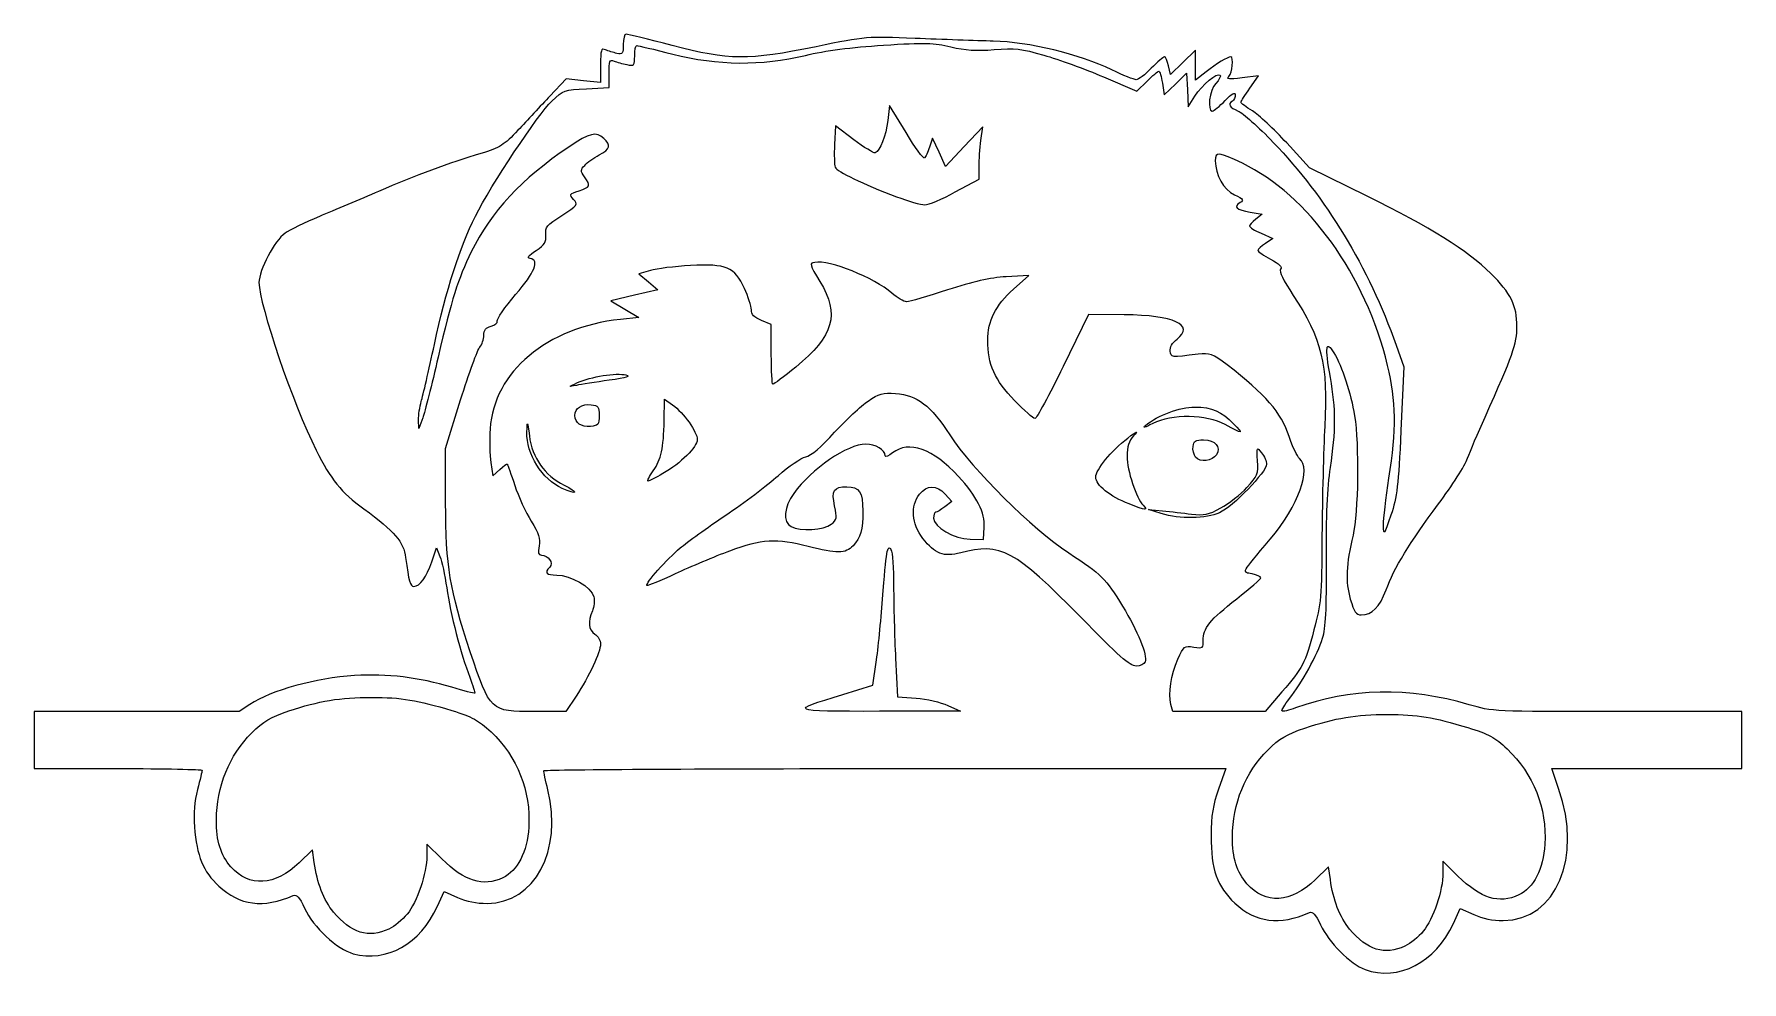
# Model space of a CAD drawing. Header units: centimetres. Extents: x -11.8 to 12, y -7.1 to 6.1.
import ezdxf

# ---------------------------------------------------------------- set-up
doc = ezdxf.new("R2010")
doc.units = ezdxf.units.CM
doc.header["$MEASUREMENT"] = 0
doc.layers.add('Layer 1', color=7, linetype='Continuous')

msp = doc.modelspace()

# ---------------------------------------------------------------- linework, layer by layer
at = {"layer": 'Layer 1'}
for points, knots in [([(6.71632, -6.92165), (6.51162, -6.84556), (6.21038, -6.54351), (6.0963, -6.29995), (6.0963, -6.29995), (6.0275, -6.15306), (5.98889, -6.11052), (5.94255, -6.13056), (5.94255, -6.13056), (5.52529, -6.31098), (5.19413, -6.26906), (4.90574, -5.99931), (4.90574, -5.99931), (4.6554, -5.76515), (4.57395, -5.53291), (4.57534, -5.0572), (4.57534, -5.0572), (4.57615, -4.77906), (4.59848, -4.63777), (4.67705, -4.41371), (4.67705, -4.41371), (4.67705, -4.41371), (4.77772, -4.12662), (4.77772, -4.12662), (4.77772, -4.12662), (4.77772, -4.12662), (0.03278, -4.12662), (0.03278, -4.12662), (0.03278, -4.12662), (-2.57693, -4.12662), (-4.71152, -4.13998), (-4.71074, -4.15632), (-4.71074, -4.15632), (-4.70996, -4.17265), (-4.68351, -4.29294), (-4.65196, -4.42362), (-4.65196, -4.42362), (-4.447, -5.27247), (-4.83582, -5.99734), (-5.49865, -6.00209), (-5.49865, -6.00209), (-5.64442, -6.00314), (-5.78669, -5.97445), (-5.90847, -5.91946), (-5.90847, -5.91946), (-5.90847, -5.91946), (-6.095, -5.83523), (-6.095, -5.83523), (-6.095, -5.83523), (-6.095, -5.83523), (-6.18967, -6.04201), (-6.18967, -6.04201), (-6.18967, -6.04201), (-6.43021, -6.56743), (-6.89276, -6.82782), (-7.36139, -6.70163), (-7.36139, -6.70163), (-7.58586, -6.64119), (-7.91335, -6.33417), (-8.0386, -6.06678), (-8.0386, -6.06678), (-8.10908, -5.9163), (-8.14799, -5.8729), (-8.19442, -5.89297), (-8.19442, -5.89297), (-8.61126, -6.07321), (-8.94289, -6.03143), (-9.23048, -5.76242), (-9.23048, -5.76242), (-9.45066, -5.55647), (-9.53816, -5.34403), (-9.56986, -4.93841), (-9.56986, -4.93841), (-9.58472, -4.7483), (-9.57151, -4.58478), (-9.5278, -4.4179), (-9.5278, -4.4179), (-9.49275, -4.28408), (-9.46407, -4.1638), (-9.46407, -4.1506), (-9.46407, -4.1506), (-9.46407, -4.13741), (-9.98975, -4.12662), (-10.63225, -4.12662), (-10.63225, -4.12662), (-10.63225, -4.12662), (-11.80043, -4.12662), (-11.80043, -4.12662), (-11.80043, -4.12662), (-11.80043, -4.12662), (-11.80043, -3.73063), (-11.80043, -3.73063), (-11.80043, -3.73063), (-11.80043, -3.73063), (-11.80043, -3.33464), (-11.80043, -3.33464), (-11.80043, -3.33464), (-11.80043, -3.33464), (-10.37401, -3.33464), (-10.37401, -3.33464), (-10.37401, -3.33464), (-10.37401, -3.33464), (-8.94759, -3.33464), (-8.94759, -3.33464), (-8.94759, -3.33464), (-8.94759, -3.33464), (-8.79994, -3.23718), (-8.79994, -3.23718), (-8.79994, -3.23718), (-8.49362, -3.03499), (-7.88717, -2.86693), (-7.34257, -2.83332), (-7.34257, -2.83332), (-6.88712, -2.80521), (-6.44938, -2.85767), (-5.99002, -2.9954), (-5.99002, -2.9954), (-5.8208, -3.04614), (-5.67713, -3.08306), (-5.67075, -3.07745), (-5.67075, -3.07745), (-5.66437, -3.07184), (-5.69588, -2.97149), (-5.74078, -2.85445), (-5.74078, -2.85445), (-5.86229, -2.5377), (-6.00815, -1.97047), (-6.06025, -1.61207), (-6.06025, -1.61207), (-6.08558, -1.43783), (-6.12802, -1.24188), (-6.15457, -1.17661), (-6.15457, -1.17661), (-6.15457, -1.17661), (-6.20284, -1.05794), (-6.20284, -1.05794), (-6.20284, -1.05794), (-6.20284, -1.05794), (-6.26914, -1.25252), (-6.26914, -1.25252), (-6.26914, -1.25252), (-6.34019, -1.46103), (-6.4359, -1.59227), (-6.51693, -1.59227), (-6.51693, -1.59227), (-6.56782, -1.59227), (-6.58893, -1.51874), (-6.6317, -1.19246), (-6.6317, -1.19246), (-6.66057, -0.97226), (-6.78212, -0.83031), (-7.21335, -0.51319), (-7.21335, -0.51319), (-7.53278, -0.27829), (-7.6695, -0.11031), (-7.8776, 0.30291), (-7.8776, 0.30291), (-8.19749, 0.93811), (-8.6721, 2.33007), (-8.6721, 2.63303), (-8.6721, 2.63303), (-8.6721, 2.80994), (-8.4581, 3.21665), (-8.30923, 3.32265), (-8.30923, 3.32265), (-8.24757, 3.36656), (-8.03223, 3.47059), (-7.83071, 3.55384), (-7.83071, 3.55384), (-7.62919, 3.63708), (-7.25939, 3.79386), (-7.00892, 3.90224), (-7.00892, 3.90224), (-6.49862, 4.12305), (-6.02506, 4.29886), (-5.58334, 4.43151), (-5.58334, 4.43151), (-5.31853, 4.51103), (-5.26274, 4.54606), (-5.06855, 4.75475), (-5.06855, 4.75475), (-4.94876, 4.88348), (-4.74857, 5.09658), (-4.62369, 5.22831), (-4.62369, 5.22831), (-4.62369, 5.22831), (-4.39662, 5.46782), (-4.39662, 5.46782), (-4.39662, 5.46782), (-4.39662, 5.46782), (-4.15839, 5.44292), (-4.15839, 5.44292), (-4.15839, 5.44292), (-4.15839, 5.44292), (-3.92017, 5.41802), (-3.92017, 5.41802), (-3.92017, 5.41802), (-3.92017, 5.41802), (-3.92017, 5.65925), (-3.92017, 5.65925), (-3.92017, 5.65925), (-3.92017, 5.87369), (-3.91247, 5.89724), (-3.85087, 5.87135), (-3.85087, 5.87135), (-3.81276, 5.85533), (-3.74148, 5.83353), (-3.69247, 5.8229), (-3.69247, 5.8229), (-3.61293, 5.80565), (-3.60337, 5.81894), (-3.60337, 5.94679), (-3.60337, 5.94679), (-3.60337, 6.02556), (-3.58629, 6.09), (-3.56542, 6.09), (-3.56542, 6.09), (-3.54455, 6.09), (-3.25498, 6.01881), (-2.92193, 5.9318), (-2.92193, 5.9318), (-2.12611, 5.72389), (-1.8741, 5.72189), (-0.91966, 5.91593), (-0.91966, 5.91593), (-0.22257, 6.05765), (-0.21288, 6.05846), (0.45556, 6.03089), (0.45556, 6.03089), (0.82581, 6.01562), (1.31585, 5.99873), (1.54454, 5.99337), (1.54454, 5.99337), (2.03833, 5.9818), (2.74041, 5.81152), (3.19411, 5.5933), (3.19411, 5.5933), (3.35065, 5.51801), (3.50323, 5.45641), (3.53318, 5.45641), (3.53318, 5.45641), (3.56313, 5.45641), (3.65724, 5.52769), (3.74231, 5.61481), (3.74231, 5.61481), (3.82738, 5.70193), (3.90977, 5.77321), (3.9254, 5.77321), (3.9254, 5.77321), (3.94103, 5.77321), (3.96598, 5.71784), (3.98084, 5.65017), (3.98084, 5.65017), (3.98084, 5.65017), (4.00786, 5.52713), (4.00786, 5.52713), (4.00786, 5.52713), (4.00786, 5.52713), (4.18198, 5.69801), (4.18198, 5.69801), (4.18198, 5.69801), (4.18198, 5.69801), (4.3561, 5.86889), (4.3561, 5.86889), (4.3561, 5.86889), (4.3561, 5.86889), (4.3561, 5.65932), (4.3561, 5.65932), (4.3561, 5.65932), (4.3561, 5.65932), (4.3561, 5.44975), (4.3561, 5.44975), (4.3561, 5.44975), (4.3561, 5.44975), (4.5046, 5.56615), (4.5046, 5.56615), (4.5046, 5.56615), (4.65061, 5.6806), (4.80442, 5.7732), (4.84849, 5.7732), (4.84849, 5.7732), (4.89203, 5.7732), (4.87021, 5.55076), (4.82193, 5.50248), (4.82193, 5.50248), (4.78304, 5.46359), (4.82066, 5.45912), (5.00472, 5.48075), (5.00472, 5.48075), (5.00472, 5.48075), (5.23647, 5.50799), (5.23647, 5.50799), (5.23647, 5.50799), (5.23647, 5.50799), (5.11308, 5.33766), (5.11308, 5.33766), (5.11308, 5.33766), (5.04522, 5.24398), (4.99017, 5.15664), (4.99076, 5.14357), (4.99076, 5.14357), (4.99135, 5.1305), (5.06275, 5.07606), (5.14943, 5.02258), (5.14943, 5.02258), (5.23611, 4.9691), (5.4508, 4.76858), (5.62651, 4.57698), (5.62651, 4.57698), (5.62651, 4.57698), (5.94599, 4.22861), (5.94599, 4.22861), (5.94599, 4.22861), (5.94599, 4.22861), (6.74493, 3.83602), (6.74493, 3.83602), (6.74493, 3.83602), (7.62301, 3.40454), (8.14552, 3.0785), (8.46655, 2.76176), (8.46655, 2.76176), (8.744, 2.48801), (8.83101, 2.31117), (8.83018, 2.02275), (8.83018, 2.02275), (8.82949, 1.78355), (8.77301, 1.62332), (8.38648, 0.76389), (8.38648, 0.76389), (8.28852, 0.54609), (8.17914, 0.28771), (8.14341, 0.1897), (8.14341, 0.1897), (8.10768, 0.09169), (7.92578, -0.19342), (7.73918, -0.44389), (7.73918, -0.44389), (7.33393, -0.98785), (7.12276, -1.33414), (7.00889, -1.64143), (7.00889, -1.64143), (6.92032, -1.88045), (6.81341, -1.98827), (6.66497, -1.98827), (6.66497, -1.98827), (6.59095, -1.98827), (6.56507, -1.95104), (6.51186, -1.76802), (6.51186, -1.76802), (6.44088, -1.52387), (6.45086, -1.28845), (6.54953, -0.87949), (6.54953, -0.87949), (6.62257, -0.57676), (6.63523, 0.38732), (6.57134, 0.78109), (6.57134, 0.78109), (6.52031, 1.09561), (6.39675, 1.47102), (6.28376, 1.65486), (6.28376, 1.65486), (6.16964, 1.84054), (6.15745, 1.75524), (6.23488, 1.31263), (6.23488, 1.31263), (6.31227, 0.87017), (6.31243, 0.57242), (6.23552, 0.06073), (6.23552, 0.06073), (6.19289, -0.22291), (6.17604, -0.61286), (6.17948, -1.23589), (6.17948, -1.23589), (6.18327, -1.92112), (6.17094, -2.16989), (6.12607, -2.31316), (6.12607, -2.31316), (6.056, -2.53689), (5.83522, -2.93971), (5.66596, -3.15264), (5.66596, -3.15264), (5.59837, -3.23766), (5.55182, -3.31597), (5.56251, -3.32665), (5.56251, -3.32665), (5.5732, -3.33734), (5.65807, -3.31778), (5.75112, -3.28318), (5.75112, -3.28318), (6.49669, -3.006), (7.33772, -2.99022), (8.16515, -3.23788), (8.16515, -3.23788), (8.48662, -3.3341), (8.49804, -3.33464), (10.22381, -3.33464), (10.22381, -3.33464), (10.22381, -3.33464), (11.9592, -3.33464), (11.9592, -3.33464), (11.9592, -3.33464), (11.9592, -3.33464), (11.9592, -3.73063), (11.9592, -3.73063), (11.9592, -3.73063), (11.9592, -3.73063), (11.9592, -4.12662), (11.9592, -4.12662), (11.9592, -4.12662), (11.9592, -4.12662), (10.63659, -4.12662), (10.63659, -4.12662), (10.63659, -4.12662), (10.63659, -4.12662), (9.31398, -4.12662), (9.31398, -4.12662), (9.31398, -4.12662), (9.31398, -4.12662), (9.41054, -4.40429), (9.41054, -4.40429), (9.41054, -4.40429), (9.74485, -5.36561), (9.37934, -6.23437), (8.63834, -6.23968), (8.63834, -6.23968), (8.49257, -6.24073), (8.3503, -6.21204), (8.22852, -6.15705), (8.22852, -6.15705), (8.22852, -6.15705), (8.04199, -6.07282), (8.04199, -6.07282), (8.04199, -6.07282), (8.04199, -6.07282), (7.94732, -6.2796), (7.94732, -6.2796), (7.94732, -6.2796), (7.69911, -6.82177), (7.17836, -7.09337), (6.71634, -6.92165), (6.71634, -6.92165), (6.71634, -6.92165), (6.71632, -6.92165), (6.71632, -6.92165)], [0, 0, 0, 0, 0.00892857, 0.00892857, 0.00892857, 0.00892857, 0.01785714, 0.01785714, 0.01785714, 0.01785714, 0.02678571, 0.02678571, 0.02678571, 0.02678571, 0.03571429, 0.03571429, 0.03571429, 0.03571429, 0.04464286, 0.04464286, 0.04464286, 0.04464286, 0.05357143, 0.05357143, 0.05357143, 0.05357143, 0.0625, 0.0625, 0.0625, 0.0625, 0.07142857, 0.07142857, 0.07142857, 0.07142857, 0.08035714, 0.08035714, 0.08035714, 0.08035714, 0.08928571, 0.08928571, 0.08928571, 0.08928571, 0.09821429, 0.09821429, 0.09821429, 0.09821429, 0.10714286, 0.10714286, 0.10714286, 0.10714286, 0.11607143, 0.11607143, 0.11607143, 0.11607143, 0.125, 0.125, 0.125, 0.125, 0.13392857, 0.13392857, 0.13392857, 0.13392857, 0.14285714, 0.14285714, 0.14285714, 0.14285714, 0.15178571, 0.15178571, 0.15178571, 0.15178571, 0.16071429, 0.16071429, 0.16071429, 0.16071429, 0.16964286, 0.16964286, 0.16964286, 0.16964286, 0.17857143, 0.17857143, 0.17857143, 0.17857143, 0.1875, 0.1875, 0.1875, 0.1875, 0.19642857, 0.19642857, 0.19642857, 0.19642857, 0.20535714, 0.20535714, 0.20535714, 0.20535714, 0.21428571, 0.21428571, 0.21428571, 0.21428571, 0.22321429, 0.22321429, 0.22321429, 0.22321429, 0.23214286, 0.23214286, 0.23214286, 0.23214286, 0.24107143, 0.24107143, 0.24107143, 0.24107143, 0.25, 0.25, 0.25, 0.25, 0.25892857, 0.25892857, 0.25892857, 0.25892857, 0.26785714, 0.26785714, 0.26785714, 0.26785714, 0.27678571, 0.27678571, 0.27678571, 0.27678571, 0.28571429, 0.28571429, 0.28571429, 0.28571429, 0.29464286, 0.29464286, 0.29464286, 0.29464286, 0.30357143, 0.30357143, 0.30357143, 0.30357143, 0.3125, 0.3125, 0.3125, 0.3125, 0.32142857, 0.32142857, 0.32142857, 0.32142857, 0.33035714, 0.33035714, 0.33035714, 0.33035714, 0.33928571, 0.33928571, 0.33928571, 0.33928571, 0.34821429, 0.34821429, 0.34821429, 0.34821429, 0.35714286, 0.35714286, 0.35714286, 0.35714286, 0.36607143, 0.36607143, 0.36607143, 0.36607143, 0.375, 0.375, 0.375, 0.375, 0.38392857, 0.38392857, 0.38392857, 0.38392857, 0.39285714, 0.39285714, 0.39285714, 0.39285714, 0.40178571, 0.40178571, 0.40178571, 0.40178571, 0.41071429, 0.41071429, 0.41071429, 0.41071429, 0.41964286, 0.41964286, 0.41964286, 0.41964286, 0.42857143, 0.42857143, 0.42857143, 0.42857143, 0.4375, 0.4375, 0.4375, 0.4375, 0.44642857, 0.44642857, 0.44642857, 0.44642857, 0.45535714, 0.45535714, 0.45535714, 0.45535714, 0.46428571, 0.46428571, 0.46428571, 0.46428571, 0.47321429, 0.47321429, 0.47321429, 0.47321429, 0.48214286, 0.48214286, 0.48214286, 0.48214286, 0.49107143, 0.49107143, 0.49107143, 0.49107143, 0.5, 0.5, 0.5, 0.5, 0.50892857, 0.50892857, 0.50892857, 0.50892857, 0.51785714, 0.51785714, 0.51785714, 0.51785714, 0.52678571, 0.52678571, 0.52678571, 0.52678571, 0.53571429, 0.53571429, 0.53571429, 0.53571429, 0.54464286, 0.54464286, 0.54464286, 0.54464286, 0.55357143, 0.55357143, 0.55357143, 0.55357143, 0.5625, 0.5625, 0.5625, 0.5625, 0.57142857, 0.57142857, 0.57142857, 0.57142857, 0.58035714, 0.58035714, 0.58035714, 0.58035714, 0.58928571, 0.58928571, 0.58928571, 0.58928571, 0.59821429, 0.59821429, 0.59821429, 0.59821429, 0.60714286, 0.60714286, 0.60714286, 0.60714286, 0.61607143, 0.61607143, 0.61607143, 0.61607143, 0.625, 0.625, 0.625, 0.625, 0.63392857, 0.63392857, 0.63392857, 0.63392857, 0.64285714, 0.64285714, 0.64285714, 0.64285714, 0.65178571, 0.65178571, 0.65178571, 0.65178571, 0.66071429, 0.66071429, 0.66071429, 0.66071429, 0.66964286, 0.66964286, 0.66964286, 0.66964286, 0.67857143, 0.67857143, 0.67857143, 0.67857143, 0.6875, 0.6875, 0.6875, 0.6875, 0.69642857, 0.69642857, 0.69642857, 0.69642857, 0.70535714, 0.70535714, 0.70535714, 0.70535714, 0.71428571, 0.71428571, 0.71428571, 0.71428571, 0.72321429, 0.72321429, 0.72321429, 0.72321429, 0.73214286, 0.73214286, 0.73214286, 0.73214286, 0.74107143, 0.74107143, 0.74107143, 0.74107143, 0.75, 0.75, 0.75, 0.75, 0.75892857, 0.75892857, 0.75892857, 0.75892857, 0.76785714, 0.76785714, 0.76785714, 0.76785714, 0.77678571, 0.77678571, 0.77678571, 0.77678571, 0.78571429, 0.78571429, 0.78571429, 0.78571429, 0.79464286, 0.79464286, 0.79464286, 0.79464286, 0.80357143, 0.80357143, 0.80357143, 0.80357143, 0.8125, 0.8125, 0.8125, 0.8125, 0.82142857, 0.82142857, 0.82142857, 0.82142857, 0.83035714, 0.83035714, 0.83035714, 0.83035714, 0.83928571, 0.83928571, 0.83928571, 0.83928571, 0.84821429, 0.84821429, 0.84821429, 0.84821429, 0.85714286, 0.85714286, 0.85714286, 0.85714286, 0.86607143, 0.86607143, 0.86607143, 0.86607143, 0.875, 0.875, 0.875, 0.875, 0.88392857, 0.88392857, 0.88392857, 0.88392857, 0.89285714, 0.89285714, 0.89285714, 0.89285714, 0.90178571, 0.90178571, 0.90178571, 0.90178571, 0.91071429, 0.91071429, 0.91071429, 0.91071429, 0.91964286, 0.91964286, 0.91964286, 0.91964286, 0.92857143, 0.92857143, 0.92857143, 0.92857143, 0.9375, 0.9375, 0.9375, 0.9375, 0.94642857, 0.94642857, 0.94642857, 0.94642857, 0.95535714, 0.95535714, 0.95535714, 0.95535714, 0.96428571, 0.96428571, 0.96428571, 0.96428571, 0.97321429, 0.97321429, 0.97321429, 0.97321429, 0.98214286, 0.98214286, 0.98214286, 0.98214286, 1, 1, 1, 1]), ([(-4.25946, -3.11831), (-4.07799, -2.84492), (-3.92104, -2.50973), (-3.92054, -2.39449), (-3.92054, -2.39449), (-3.92033, -2.34567), (-3.95579, -2.28347), (-3.99935, -2.25627), (-3.99935, -2.25627), (-4.08794, -2.20094), (-4.10084, -2.08052), (-4.03392, -1.93365), (-4.03392, -1.93365), (-4.00938, -1.87978), (-4.00064, -1.79049), (-4.01451, -1.73523), (-4.01451, -1.73523), (-4.04763, -1.60325), (-4.33597, -1.43388), (-4.52751, -1.43388), (-4.52751, -1.43388), (-4.67772, -1.43388), (-4.7054, -1.4034), (-4.62669, -1.32468), (-4.62669, -1.32468), (-4.57106, -1.26905), (-4.64801, -1.15668), (-4.74173, -1.15668), (-4.74173, -1.15668), (-4.78757, -1.15668), (-4.7954, -1.12754), (-4.77585, -1.02978), (-4.77585, -1.02978), (-4.75546, -0.92784), (-4.77706, -0.85969), (-4.88566, -0.68329), (-4.88566, -0.68329), (-4.96002, -0.56251), (-5.06265, -0.33895), (-5.11374, -0.1865), (-5.11374, -0.1865), (-5.16483, -0.03404), (-5.21127, 0.09819), (-5.21693, 0.10735), (-5.21693, 0.10735), (-5.22259, 0.11651), (-5.27034, 0.0835), (-5.32304, 0.034), (-5.32304, 0.034), (-5.32304, 0.034), (-5.41885, -0.05601), (-5.41885, -0.05601), (-5.41885, -0.05601), (-5.41885, -0.05601), (-5.44668, 0.12956), (-5.44668, 0.12956), (-5.44668, 0.12956), (-5.46199, 0.23162), (-5.46625, 0.4438), (-5.45616, 0.60107), (-5.45616, 0.60107), (-5.40539, 1.39213), (-4.66767, 2.01094), (-3.64295, 2.12201), (-3.64295, 2.12201), (-3.64295, 2.12201), (-3.38555, 2.14991), (-3.38555, 2.14991), (-3.38555, 2.14991), (-3.38555, 2.14991), (-3.58202, 2.26536), (-3.58202, 2.26536), (-3.58202, 2.26536), (-3.58202, 2.26536), (-3.77849, 2.38081), (-3.77849, 2.38081), (-3.77849, 2.38081), (-3.77849, 2.38081), (-3.44965, 2.45738), (-3.44965, 2.45738), (-3.44965, 2.45738), (-3.44965, 2.45738), (-3.12081, 2.53395), (-3.12081, 2.53395), (-3.12081, 2.53395), (-3.12081, 2.53395), (-3.25295, 2.64427), (-3.25295, 2.64427), (-3.25295, 2.64427), (-3.25295, 2.64427), (-3.38509, 2.75459), (-3.38509, 2.75459), (-3.38509, 2.75459), (-3.38509, 2.75459), (-3.22692, 2.80209), (-3.22692, 2.80209), (-3.22692, 2.80209), (-3.13993, 2.82822), (-2.88944, 2.85917), (-2.67029, 2.87088), (-2.67029, 2.87088), (-2.16721, 2.89776), (-2.0564, 2.85098), (-1.91774, 2.55318), (-1.91774, 2.55318), (-1.86516, 2.44025), (-1.82197, 2.30686), (-1.82176, 2.25674), (-1.82176, 2.25674), (-1.8215, 2.19021), (-1.78398, 2.15), (-1.68278, 2.10771), (-1.68278, 2.10771), (-1.68278, 2.10771), (-1.54418, 2.0498), (-1.54418, 2.0498), (-1.54418, 2.0498), (-1.54418, 2.0498), (-1.54418, 1.63454), (-1.54418, 1.63454), (-1.54418, 1.63454), (-1.54418, 1.40615), (-1.53387, 1.21928), (-1.52127, 1.21928), (-1.52127, 1.21928), (-1.50867, 1.21928), (-1.36626, 1.32722), (-1.20482, 1.45914), (-1.20482, 1.45914), (-0.67424, 1.89269), (-0.58968, 2.19026), (-0.86708, 2.64758), (-0.86708, 2.64758), (-1.01193, 2.88638), (-1.01649, 2.90309), (-0.94029, 2.91569), (-0.94029, 2.91569), (-0.73166, 2.95019), (-0.11408, 2.70317), (0.13266, 2.48653), (0.13266, 2.48653), (0.20712, 2.42115), (0.29977, 2.36766), (0.33855, 2.36766), (0.33855, 2.36766), (0.37733, 2.36766), (0.63336, 2.44143), (0.90751, 2.53158), (0.90751, 2.53158), (1.25992, 2.64747), (1.49879, 2.70128), (1.72276, 2.71522), (1.72276, 2.71522), (1.72276, 2.71522), (2.03955, 2.73494), (2.03955, 2.73494), (2.03955, 2.73494), (2.03955, 2.73494), (1.82566, 2.54224), (1.82566, 2.54224), (1.82566, 2.54224), (1.57291, 2.31453), (1.46742, 2.10556), (1.46623, 1.83022), (1.46623, 1.83022), (1.46481, 1.50259), (1.56797, 1.27148), (1.84012, 0.99255), (1.84012, 0.99255), (1.97346, 0.85589), (2.101, 0.74408), (2.12355, 0.74408), (2.12355, 0.74408), (2.1461, 0.74408), (2.32353, 1.06929), (2.51784, 1.46677), (2.51784, 1.46677), (2.51784, 1.46677), (2.87113, 2.18946), (2.87113, 2.18946), (2.87113, 2.18946), (2.87113, 2.18946), (3.36612, 2.18579), (3.36612, 2.18579), (3.36612, 2.18579), (4.05607, 2.18067), (4.35158, 2.0447), (4.10104, 1.84763), (4.10104, 1.84763), (4.03353, 1.79453), (3.99975, 1.73401), (4.00745, 1.68), (4.00745, 1.68), (4.02018, 1.59077), (4.0115, 1.59171), (4.3957, 1.63768), (4.3957, 1.63768), (4.55958, 1.65729), (4.59181, 1.64531), (4.79683, 1.48864), (4.79683, 1.48864), (5.33425, 1.07795), (5.54831, 0.83097), (5.66144, 0.49101), (5.66144, 0.49101), (5.70824, 0.35036), (5.77226, 0.21394), (5.80371, 0.18784), (5.80371, 0.18784), (5.97666, 0.0443), (5.79224, -0.46519), (5.39742, -0.93458), (5.39742, -0.93458), (4.98541, -1.42441), (5.00285, -1.39097), (5.14458, -1.41932), (5.14458, -1.41932), (5.21185, -1.43277), (5.26689, -1.45668), (5.26689, -1.47244), (5.26689, -1.47244), (5.26689, -1.4882), (5.11608, -1.61924), (4.93177, -1.76363), (4.93177, -1.76363), (4.55805, -2.05641), (4.46146, -2.17679), (4.46621, -2.34389), (4.46621, -2.34389), (4.46927, -2.45171), (4.46241, -2.45646), (4.33364, -2.43556), (4.33364, -2.43556), (4.20265, -2.4143), (4.19482, -2.42035), (4.11268, -2.60603), (4.11268, -2.60603), (4.01732, -2.8216), (3.97712, -3.08082), (4.01538, -3.2333), (4.01538, -3.2333), (4.01538, -3.2333), (4.04082, -3.33465), (4.04082, -3.33465), (4.04082, -3.33465), (4.04082, -3.33465), (4.68355, -3.33362), (4.68355, -3.33362), (4.68355, -3.33362), (4.68355, -3.33362), (5.32628, -3.33259), (5.32628, -3.33259), (5.32628, -3.33259), (5.32628, -3.33259), (5.56091, -3.05997), (5.56091, -3.05997), (5.56091, -3.05997), (5.85379, -2.71966), (5.87783, -2.6731), (6.00625, -2.19742), (6.00625, -2.19742), (6.104, -1.83535), (6.11127, -1.74932), (6.11765, -0.87948), (6.11765, -0.87948), (6.12141, -0.36766), (6.13889, 0.31334), (6.15649, 0.63386), (6.15649, 0.63386), (6.20337, 1.48751), (6.11173, 1.86854), (5.71805, 2.4567), (5.71805, 2.4567), (5.57538, 2.66985), (5.51697, 2.79041), (5.54186, 2.82039), (5.54186, 2.82039), (5.56754, 2.85134), (5.52456, 2.89416), (5.40318, 2.95855), (5.40318, 2.95855), (5.30644, 3.00987), (5.22728, 3.06516), (5.22728, 3.0814), (5.22728, 3.0814), (5.22728, 3.09765), (5.27405, 3.14158), (5.3312, 3.17904), (5.3312, 3.17904), (5.3312, 3.17904), (5.43512, 3.24713), (5.43512, 3.24713), (5.43512, 3.24713), (5.43512, 3.24713), (5.2718, 3.32025), (5.2718, 3.32025), (5.2718, 3.32025), (5.18197, 3.36047), (5.10848, 3.40475), (5.10848, 3.41866), (5.10848, 3.41866), (5.10848, 3.43257), (5.14781, 3.4758), (5.19589, 3.51473), (5.19589, 3.51473), (5.19589, 3.51473), (5.2833, 3.58551), (5.2833, 3.58551), (5.2833, 3.58551), (5.2833, 3.58551), (5.1169, 3.61362), (5.1169, 3.61362), (5.1169, 3.61362), (4.9264, 3.64581), (4.87833, 3.69211), (4.9777, 3.74772), (4.9777, 3.74772), (5.03724, 3.78104), (5.02683, 3.79569), (4.90102, 3.85568), (4.90102, 3.85568), (4.74846, 3.92843), (4.63329, 4.13188), (4.63329, 4.32863), (4.63329, 4.32863), (4.63329, 4.45708), (4.68042, 4.45279), (5.0106, 4.29433), (5.0106, 4.29433), (5.92332, 3.85629), (6.72635, 2.73831), (7.03074, 1.48189), (7.03074, 1.48189), (7.15078, 0.98642), (7.15538, 0.58713), (7.04885, -0.0875), (7.04885, -0.0875), (7.00586, -0.35974), (6.9722, -0.65377), (6.97407, -0.74089), (6.97407, -0.74089), (6.9773, -0.89171), (6.9822, -0.88508), (7.07649, -0.60229), (7.07649, -0.60229), (7.16286, -0.34325), (7.18065, -0.19244), (7.21566, 0.57765), (7.21566, 0.57765), (7.21566, 0.57765), (7.2558, 1.4606), (7.2558, 1.4606), (7.2558, 1.4606), (7.2558, 1.4606), (7.14767, 1.76563), (7.14767, 1.76563), (7.14767, 1.76563), (6.76461, 2.84626), (6.17654, 3.81708), (5.44047, 4.58395), (5.44047, 4.58395), (5.23565, 4.79734), (5.0148, 4.994), (4.94968, 5.02097), (4.94968, 5.02097), (4.82763, 5.07153), (4.80188, 5.11675), (4.87089, 5.1594), (4.87089, 5.1594), (4.89267, 5.17286), (4.91049, 5.21229), (4.91049, 5.24701), (4.91049, 5.24701), (4.91049, 5.28947), (4.86448, 5.26277), (4.76999, 5.16547), (4.76999, 5.16547), (4.69271, 5.0859), (4.61252, 5.0208), (4.59179, 5.0208), (4.59179, 5.0208), (4.51576, 5.0208), (4.55225, 5.31073), (4.64005, 5.40419), (4.64005, 5.40419), (4.68733, 5.45451), (4.71508, 5.50661), (4.70173, 5.51996), (4.70173, 5.51996), (4.66044, 5.56125), (4.44567, 5.38348), (4.34899, 5.22799), (4.34899, 5.22799), (4.34899, 5.22799), (4.2571, 5.0802), (4.2571, 5.0802), (4.2571, 5.0802), (4.2571, 5.0802), (4.24505, 5.31383), (4.24505, 5.31383), (4.24505, 5.31383), (4.24505, 5.31383), (4.233, 5.54746), (4.233, 5.54746), (4.233, 5.54746), (4.233, 5.54746), (4.07827, 5.39637), (4.07827, 5.39637), (4.07827, 5.39637), (4.07827, 5.39637), (3.92354, 5.24528), (3.92354, 5.24528), (3.92354, 5.24528), (3.92354, 5.24528), (3.89716, 5.41023), (3.89716, 5.41023), (3.89716, 5.41023), (3.88265, 5.50095), (3.86045, 5.57518), (3.84781, 5.57518), (3.84781, 5.57518), (3.83518, 5.57518), (3.76119, 5.51302), (3.68339, 5.43705), (3.68339, 5.43705), (3.68339, 5.43705), (3.54193, 5.29892), (3.54193, 5.29892), (3.54193, 5.29892), (3.54193, 5.29892), (3.07679, 5.49604), (3.07679, 5.49604), (3.07679, 5.49604), (2.82096, 5.60446), (2.44855, 5.74008), (2.2492, 5.79743), (2.2492, 5.79743), (1.93256, 5.88852), (1.84488, 5.89831), (1.55554, 5.87483), (1.55554, 5.87483), (1.30669, 5.85464), (1.15701, 5.86432), (0.9536, 5.91376), (0.9536, 5.91376), (0.71643, 5.9714), (0.60004, 5.97426), (0.01482, 5.93684), (0.01482, 5.93684), (-0.43117, 5.90832), (-0.79143, 5.86109), (-1.06902, 5.79476), (-1.06902, 5.79476), (-1.68556, 5.64743), (-2.28542, 5.65324), (-2.91606, 5.81266), (-2.91606, 5.81266), (-3.17429, 5.87794), (-3.39894, 5.9314), (-3.41528, 5.93146), (-3.41528, 5.93146), (-3.43161, 5.93149), (-3.44498, 5.86697), (-3.44498, 5.78802), (-3.44498, 5.78802), (-3.44498, 5.65249), (-3.45107, 5.6457), (-3.55388, 5.66645), (-3.55388, 5.66645), (-3.61377, 5.67854), (-3.69396, 5.70049), (-3.73208, 5.71524), (-3.73208, 5.71524), (-3.79241, 5.73858), (-3.80138, 5.71643), (-3.80138, 5.54401), (-3.80138, 5.54401), (-3.80138, 5.54401), (-3.80138, 5.34597), (-3.80138, 5.34597), (-3.80138, 5.34597), (-3.80138, 5.34597), (-4.11649, 5.33166), (-4.11649, 5.33166), (-4.11649, 5.33166), (-4.42231, 5.31777), (-4.43646, 5.31269), (-4.59658, 5.15917), (-4.59658, 5.15917), (-4.79123, 4.97255), (-5.44284, 3.99259), (-5.66163, 3.55743), (-5.66163, 3.55743), (-5.87758, 3.12793), (-6.06762, 2.5335), (-6.23191, 1.77365), (-6.23191, 1.77365), (-6.30961, 1.41429), (-6.39148, 1.05801), (-6.41386, 0.98193), (-6.41386, 0.98193), (-6.43623, 0.90585), (-6.45328, 0.79002), (-6.45175, 0.72453), (-6.45175, 0.72453), (-6.45175, 0.72453), (-6.44896, 0.60547), (-6.44896, 0.60547), (-6.44896, 0.60547), (-6.44896, 0.60547), (-6.39481, 0.75285), (-6.39481, 0.75285), (-6.39481, 0.75285), (-6.36503, 0.83391), (-6.26788, 1.21431), (-6.17893, 1.59818), (-6.17893, 1.59818), (-5.99091, 2.40956), (-5.90606, 2.67959), (-5.71927, 3.06101), (-5.71927, 3.06101), (-5.44644, 3.61809), (-5.0164, 4.07982), (-4.3605, 4.51988), (-4.3605, 4.51988), (-4.06273, 4.71966), (-3.98457, 4.73871), (-3.87381, 4.63846), (-3.87381, 4.63846), (-3.76932, 4.5439), (-3.78359, 4.494), (-3.93903, 4.41029), (-3.93903, 4.41029), (-4.01473, 4.36952), (-4.1056, 4.30419), (-4.14097, 4.26511), (-4.14097, 4.26511), (-4.19998, 4.19991), (-4.20006, 4.1866), (-4.14193, 4.10362), (-4.14193, 4.10362), (-4.05399, 3.97806), (-4.05968, 3.96399), (-4.21977, 3.91116), (-4.21977, 3.91116), (-4.35411, 3.86682), (-4.35773, 3.86101), (-4.29449, 3.79112), (-4.29449, 3.79112), (-4.23114, 3.72112), (-4.2389, 3.71063), (-4.4602, 3.56735), (-4.4602, 3.56735), (-4.66696, 3.43349), (-4.69118, 3.40402), (-4.68141, 3.29823), (-4.68141, 3.29823), (-4.67232, 3.19973), (-4.6955, 3.16252), (-4.81712, 3.08043), (-4.81712, 3.08043), (-4.92469, 3.00782), (-4.94609, 2.97802), (-4.89739, 2.96863), (-4.89739, 2.96863), (-4.76668, 2.94343), (-4.83248, 2.78211), (-5.10216, 2.46664), (-5.10216, 2.46664), (-5.2511, 2.2924), (-5.36558, 2.12823), (-5.35656, 2.10181), (-5.35656, 2.10181), (-5.34754, 2.07539), (-5.38597, 2.04227), (-5.44197, 2.02822), (-5.44197, 2.02822), (-5.51819, 2.00909), (-5.54378, 1.97716), (-5.54378, 1.90118), (-5.54378, 1.90118), (-5.54378, 1.84536), (-5.56897, 1.77156), (-5.59976, 1.73718), (-5.59976, 1.73718), (-5.63055, 1.7028), (-5.75083, 1.37173), (-5.86706, 1.00147), (-5.86706, 1.00147), (-5.86706, 1.00147), (-6.07837, 0.32828), (-6.07837, 0.32828), (-6.07837, 0.32828), (-6.07837, 0.32828), (-6.07553, -0.42411), (-6.07553, -0.42411), (-6.07553, -0.42411), (-6.07214, -1.32453), (-6.02217, -1.62685), (-5.73205, -2.50219), (-5.73205, -2.50219), (-5.45964, -3.32413), (-5.44843, -3.33466), (-4.84581, -3.33466), (-4.84581, -3.33466), (-4.84581, -3.33466), (-4.40309, -3.33466), (-4.40309, -3.33466), (-4.40309, -3.33466), (-4.40309, -3.33466), (-4.2595, -3.11834), (-4.2595, -3.11834), (-4.2595, -3.11834), (-4.2595, -3.11834), (-4.25946, -3.11831), (-4.25946, -3.11831)], [0, 0, 0, 0, 0.00645161, 0.00645161, 0.00645161, 0.00645161, 0.01290323, 0.01290323, 0.01290323, 0.01290323, 0.01935484, 0.01935484, 0.01935484, 0.01935484, 0.02580645, 0.02580645, 0.02580645, 0.02580645, 0.03225806, 0.03225806, 0.03225806, 0.03225806, 0.03870968, 0.03870968, 0.03870968, 0.03870968, 0.04516129, 0.04516129, 0.04516129, 0.04516129, 0.0516129, 0.0516129, 0.0516129, 0.0516129, 0.05806452, 0.05806452, 0.05806452, 0.05806452, 0.06451613, 0.06451613, 0.06451613, 0.06451613, 0.07096774, 0.07096774, 0.07096774, 0.07096774, 0.07741935, 0.07741935, 0.07741935, 0.07741935, 0.08387097, 0.08387097, 0.08387097, 0.08387097, 0.09032258, 0.09032258, 0.09032258, 0.09032258, 0.09677419, 0.09677419, 0.09677419, 0.09677419, 0.10322581, 0.10322581, 0.10322581, 0.10322581, 0.10967742, 0.10967742, 0.10967742, 0.10967742, 0.11612903, 0.11612903, 0.11612903, 0.11612903, 0.12258065, 0.12258065, 0.12258065, 0.12258065, 0.12903226, 0.12903226, 0.12903226, 0.12903226, 0.13548387, 0.13548387, 0.13548387, 0.13548387, 0.14193548, 0.14193548, 0.14193548, 0.14193548, 0.1483871, 0.1483871, 0.1483871, 0.1483871, 0.15483871, 0.15483871, 0.15483871, 0.15483871, 0.16129032, 0.16129032, 0.16129032, 0.16129032, 0.16774194, 0.16774194, 0.16774194, 0.16774194, 0.17419355, 0.17419355, 0.17419355, 0.17419355, 0.18064516, 0.18064516, 0.18064516, 0.18064516, 0.18709677, 0.18709677, 0.18709677, 0.18709677, 0.19354839, 0.19354839, 0.19354839, 0.19354839, 0.2, 0.2, 0.2, 0.2, 0.20645161, 0.20645161, 0.20645161, 0.20645161, 0.21290323, 0.21290323, 0.21290323, 0.21290323, 0.21935484, 0.21935484, 0.21935484, 0.21935484, 0.22580645, 0.22580645, 0.22580645, 0.22580645, 0.23225806, 0.23225806, 0.23225806, 0.23225806, 0.23870968, 0.23870968, 0.23870968, 0.23870968, 0.24516129, 0.24516129, 0.24516129, 0.24516129, 0.2516129, 0.2516129, 0.2516129, 0.2516129, 0.25806452, 0.25806452, 0.25806452, 0.25806452, 0.26451613, 0.26451613, 0.26451613, 0.26451613, 0.27096774, 0.27096774, 0.27096774, 0.27096774, 0.27741935, 0.27741935, 0.27741935, 0.27741935, 0.28387097, 0.28387097, 0.28387097, 0.28387097, 0.29032258, 0.29032258, 0.29032258, 0.29032258, 0.29677419, 0.29677419, 0.29677419, 0.29677419, 0.30322581, 0.30322581, 0.30322581, 0.30322581, 0.30967742, 0.30967742, 0.30967742, 0.30967742, 0.31612903, 0.31612903, 0.31612903, 0.31612903, 0.32258065, 0.32258065, 0.32258065, 0.32258065, 0.32903226, 0.32903226, 0.32903226, 0.32903226, 0.33548387, 0.33548387, 0.33548387, 0.33548387, 0.34193548, 0.34193548, 0.34193548, 0.34193548, 0.3483871, 0.3483871, 0.3483871, 0.3483871, 0.35483871, 0.35483871, 0.35483871, 0.35483871, 0.36129032, 0.36129032, 0.36129032, 0.36129032, 0.36774194, 0.36774194, 0.36774194, 0.36774194, 0.37419355, 0.37419355, 0.37419355, 0.37419355, 0.38064516, 0.38064516, 0.38064516, 0.38064516, 0.38709677, 0.38709677, 0.38709677, 0.38709677, 0.39354839, 0.39354839, 0.39354839, 0.39354839, 0.4, 0.4, 0.4, 0.4, 0.40645161, 0.40645161, 0.40645161, 0.40645161, 0.41290323, 0.41290323, 0.41290323, 0.41290323, 0.41935484, 0.41935484, 0.41935484, 0.41935484, 0.42580645, 0.42580645, 0.42580645, 0.42580645, 0.43225806, 0.43225806, 0.43225806, 0.43225806, 0.43870968, 0.43870968, 0.43870968, 0.43870968, 0.44516129, 0.44516129, 0.44516129, 0.44516129, 0.4516129, 0.4516129, 0.4516129, 0.4516129, 0.45806452, 0.45806452, 0.45806452, 0.45806452, 0.46451613, 0.46451613, 0.46451613, 0.46451613, 0.47096774, 0.47096774, 0.47096774, 0.47096774, 0.47741935, 0.47741935, 0.47741935, 0.47741935, 0.48387097, 0.48387097, 0.48387097, 0.48387097, 0.49032258, 0.49032258, 0.49032258, 0.49032258, 0.49677419, 0.49677419, 0.49677419, 0.49677419, 0.50322581, 0.50322581, 0.50322581, 0.50322581, 0.50967742, 0.50967742, 0.50967742, 0.50967742, 0.51612903, 0.51612903, 0.51612903, 0.51612903, 0.52258065, 0.52258065, 0.52258065, 0.52258065, 0.52903226, 0.52903226, 0.52903226, 0.52903226, 0.53548387, 0.53548387, 0.53548387, 0.53548387, 0.54193548, 0.54193548, 0.54193548, 0.54193548, 0.5483871, 0.5483871, 0.5483871, 0.5483871, 0.55483871, 0.55483871, 0.55483871, 0.55483871, 0.56129032, 0.56129032, 0.56129032, 0.56129032, 0.56774194, 0.56774194, 0.56774194, 0.56774194, 0.57419355, 0.57419355, 0.57419355, 0.57419355, 0.58064516, 0.58064516, 0.58064516, 0.58064516, 0.58709677, 0.58709677, 0.58709677, 0.58709677, 0.59354839, 0.59354839, 0.59354839, 0.59354839, 0.6, 0.6, 0.6, 0.6, 0.60645161, 0.60645161, 0.60645161, 0.60645161, 0.61290323, 0.61290323, 0.61290323, 0.61290323, 0.61935484, 0.61935484, 0.61935484, 0.61935484, 0.62580645, 0.62580645, 0.62580645, 0.62580645, 0.63225806, 0.63225806, 0.63225806, 0.63225806, 0.63870968, 0.63870968, 0.63870968, 0.63870968, 0.64516129, 0.64516129, 0.64516129, 0.64516129, 0.6516129, 0.6516129, 0.6516129, 0.6516129, 0.65806452, 0.65806452, 0.65806452, 0.65806452, 0.66451613, 0.66451613, 0.66451613, 0.66451613, 0.67096774, 0.67096774, 0.67096774, 0.67096774, 0.67741935, 0.67741935, 0.67741935, 0.67741935, 0.68387097, 0.68387097, 0.68387097, 0.68387097, 0.69032258, 0.69032258, 0.69032258, 0.69032258, 0.69677419, 0.69677419, 0.69677419, 0.69677419, 0.70322581, 0.70322581, 0.70322581, 0.70322581, 0.70967742, 0.70967742, 0.70967742, 0.70967742, 0.71612903, 0.71612903, 0.71612903, 0.71612903, 0.72258065, 0.72258065, 0.72258065, 0.72258065, 0.72903226, 0.72903226, 0.72903226, 0.72903226, 0.73548387, 0.73548387, 0.73548387, 0.73548387, 0.74193548, 0.74193548, 0.74193548, 0.74193548, 0.7483871, 0.7483871, 0.7483871, 0.7483871, 0.75483871, 0.75483871, 0.75483871, 0.75483871, 0.76129032, 0.76129032, 0.76129032, 0.76129032, 0.76774194, 0.76774194, 0.76774194, 0.76774194, 0.77419355, 0.77419355, 0.77419355, 0.77419355, 0.78064516, 0.78064516, 0.78064516, 0.78064516, 0.78709677, 0.78709677, 0.78709677, 0.78709677, 0.79354839, 0.79354839, 0.79354839, 0.79354839, 0.8, 0.8, 0.8, 0.8, 0.80645161, 0.80645161, 0.80645161, 0.80645161, 0.81290323, 0.81290323, 0.81290323, 0.81290323, 0.81935484, 0.81935484, 0.81935484, 0.81935484, 0.82580645, 0.82580645, 0.82580645, 0.82580645, 0.83225806, 0.83225806, 0.83225806, 0.83225806, 0.83870968, 0.83870968, 0.83870968, 0.83870968, 0.84516129, 0.84516129, 0.84516129, 0.84516129, 0.8516129, 0.8516129, 0.8516129, 0.8516129, 0.85806452, 0.85806452, 0.85806452, 0.85806452, 0.86451613, 0.86451613, 0.86451613, 0.86451613, 0.87096774, 0.87096774, 0.87096774, 0.87096774, 0.87741935, 0.87741935, 0.87741935, 0.87741935, 0.88387097, 0.88387097, 0.88387097, 0.88387097, 0.89032258, 0.89032258, 0.89032258, 0.89032258, 0.89677419, 0.89677419, 0.89677419, 0.89677419, 0.90322581, 0.90322581, 0.90322581, 0.90322581, 0.90967742, 0.90967742, 0.90967742, 0.90967742, 0.91612903, 0.91612903, 0.91612903, 0.91612903, 0.92258065, 0.92258065, 0.92258065, 0.92258065, 0.92903226, 0.92903226, 0.92903226, 0.92903226, 0.93548387, 0.93548387, 0.93548387, 0.93548387, 0.94193548, 0.94193548, 0.94193548, 0.94193548, 0.9483871, 0.9483871, 0.9483871, 0.9483871, 0.95483871, 0.95483871, 0.95483871, 0.95483871, 0.96129032, 0.96129032, 0.96129032, 0.96129032, 0.96774194, 0.96774194, 0.96774194, 0.96774194, 0.97419355, 0.97419355, 0.97419355, 0.97419355, 0.98064516, 0.98064516, 0.98064516, 0.98064516, 0.98709677, 0.98709677, 0.98709677, 0.98709677, 1, 1, 1, 1]), ([(0.19817, 3.8291), (-0.26571, 4.00279), (-0.63208, 4.17928), (-0.65551, 4.24034), (-0.65551, 4.24034), (-0.66728, 4.271), (-0.67157, 4.41304), (-0.66506, 4.55597), (-0.66506, 4.55597), (-0.66506, 4.55597), (-0.65321, 4.81585), (-0.65321, 4.81585), (-0.65321, 4.81585), (-0.65321, 4.81585), (-0.39581, 4.62162), (-0.39581, 4.62162), (-0.39581, 4.62162), (-0.25424, 4.51479), (-0.12059, 4.43303), (-0.09882, 4.43993), (-0.09882, 4.43993), (-0.03074, 4.46149), (0.05097, 4.6721), (0.07557, 4.88941), (0.07557, 4.88941), (0.07557, 4.88941), (0.09918, 5.09799), (0.09918, 5.09799), (0.09918, 5.09799), (0.09918, 5.09799), (0.3304, 4.71973), (0.3304, 4.71973), (0.3304, 4.71973), (0.45757, 4.51169), (0.5734, 4.35305), (0.5878, 4.36719), (0.5878, 4.36719), (0.6022, 4.38133), (0.63341, 4.44954), (0.65717, 4.51876), (0.65717, 4.51876), (0.65717, 4.51876), (0.70037, 4.64462), (0.70037, 4.64462), (0.70037, 4.64462), (0.70037, 4.64462), (0.7891, 4.44662), (0.7891, 4.44662), (0.7891, 4.44662), (0.7891, 4.44662), (0.87783, 4.24862), (0.87783, 4.24862), (0.87783, 4.24862), (0.87783, 4.24862), (1.13813, 4.52582), (1.13813, 4.52582), (1.13813, 4.52582), (1.13813, 4.52582), (1.39843, 4.80302), (1.39843, 4.80302), (1.39843, 4.80302), (1.39843, 4.80302), (1.3725, 4.6094), (1.3725, 4.6094), (1.3725, 4.6094), (1.35824, 4.50291), (1.34657, 4.33901), (1.34657, 4.24518), (1.34657, 4.24518), (1.34657, 4.24518), (1.34657, 4.07458), (1.34657, 4.07458), (1.34657, 4.07458), (1.34657, 4.07458), (1.01586, 3.89431), (1.01586, 3.89431), (1.01586, 3.89431), (0.83397, 3.79516), (0.64241, 3.71491), (0.59017, 3.71596), (0.59017, 3.71596), (0.53793, 3.71702), (0.36154, 3.76793), (0.19819, 3.82909), (0.19819, 3.82909), (0.19819, 3.82909), (0.19817, 3.8291), (0.19817, 3.8291)], [0, 0, 0, 0, 0.04347826, 0.04347826, 0.04347826, 0.04347826, 0.08695652, 0.08695652, 0.08695652, 0.08695652, 0.13043478, 0.13043478, 0.13043478, 0.13043478, 0.17391304, 0.17391304, 0.17391304, 0.17391304, 0.2173913, 0.2173913, 0.2173913, 0.2173913, 0.26086957, 0.26086957, 0.26086957, 0.26086957, 0.30434783, 0.30434783, 0.30434783, 0.30434783, 0.34782609, 0.34782609, 0.34782609, 0.34782609, 0.39130435, 0.39130435, 0.39130435, 0.39130435, 0.43478261, 0.43478261, 0.43478261, 0.43478261, 0.47826087, 0.47826087, 0.47826087, 0.47826087, 0.52173913, 0.52173913, 0.52173913, 0.52173913, 0.56521739, 0.56521739, 0.56521739, 0.56521739, 0.60869565, 0.60869565, 0.60869565, 0.60869565, 0.65217391, 0.65217391, 0.65217391, 0.65217391, 0.69565217, 0.69565217, 0.69565217, 0.69565217, 0.73913043, 0.73913043, 0.73913043, 0.73913043, 0.7826087, 0.7826087, 0.7826087, 0.7826087, 0.82608696, 0.82608696, 0.82608696, 0.82608696, 0.86956522, 0.86956522, 0.86956522, 0.86956522, 0.91304348, 0.91304348, 0.91304348, 0.91304348, 1, 1, 1, 1]), ([(-3.80136, 1.27557), (-3.55165, 1.3104), (-3.49111, 1.32938), (-3.56682, 1.34914), (-3.56682, 1.34914), (-3.69561, 1.38274), (-4.05961, 1.32485), (-4.23885, 1.24226), (-4.23885, 1.24226), (-4.37175, 1.18102), (-4.37225, 1.17996), (-4.25675, 1.20395), (-4.25675, 1.20395), (-4.19141, 1.21752), (-3.98648, 1.24975), (-3.80136, 1.27557)], [0, 0, 0, 0, 0.2, 0.2, 0.2, 0.2, 0.4, 0.4, 0.4, 0.4, 0.6, 0.6, 0.6, 0.6, 1, 1, 1, 1]), ([(3.65798, -2.64074), (3.69197, -2.55216), (3.55105, -2.20598), (3.34357, -1.86837), (3.34357, -1.86837), (3.10194, -1.47518), (3.05586, -1.42952), (2.59393, -1.12543), (2.59393, -1.12543), (2.07801, -0.7858), (1.25907, 0.02649), (0.93938, 0.51569), (0.93938, 0.51569), (0.67031, 0.92743), (0.48745, 1.067), (0.18589, 1.09078), (0.18589, 1.09078), (0.00769, 1.10484), (-0.0433, 1.09099), (-0.19782, 0.98662), (-0.19782, 0.98662), (-0.29583, 0.92042), (-0.50507, 0.72439), (-0.66279, 0.55099), (-0.66279, 0.55099), (-0.85286, 0.34205), (-0.9887, 0.22714), (-1.06561, 0.21025), (-1.06561, 0.21025), (-1.12943, 0.19623), (-1.30268, 0.07792), (-1.4506, -0.05266), (-1.4506, -0.05266), (-1.59852, -0.18324), (-1.92585, -0.42991), (-2.178, -0.60081), (-2.178, -0.60081), (-2.43015, -0.77171), (-2.7159, -0.97749), (-2.81301, -1.05809), (-2.81301, -1.05809), (-2.9964, -1.21032), (-3.29965, -1.55278), (-3.27388, -1.57855), (-3.27388, -1.57855), (-3.26576, -1.58667), (-3.0889, -1.5143), (-2.88086, -1.41774), (-2.88086, -1.41774), (-2.67281, -1.32118), (-2.33228, -1.17839), (-2.12413, -1.10042), (-2.12413, -1.10042), (-1.68138, -0.93459), (-1.46962, -0.92249), (-1.02942, -1.03787), (-1.02942, -1.03787), (-0.6377, -1.14054), (-0.50843, -1.13848), (-0.40729, -1.02797), (-0.40729, -1.02797), (-0.30053, -0.91133), (-0.27138, -0.80666), (-0.27138, -0.53994), (-0.27138, -0.53994), (-0.27138, -0.28097), (-0.32071, -0.20628), (-0.49176, -0.20628), (-0.49176, -0.20628), (-0.67582, -0.20628), (-0.70889, -0.25799), (-0.66285, -0.47385), (-0.66285, -0.47385), (-0.62726, -0.64071), (-0.63167, -0.66348), (-0.71219, -0.72867), (-0.71219, -0.72867), (-0.81164, -0.8092), (-1.1424, -0.82736), (-1.26963, -0.75927), (-1.26963, -0.75927), (-1.38581, -0.69709), (-1.36895, -0.48712), (-1.23266, -0.29897), (-1.23266, -0.29897), (-0.98689, 0.04031), (-0.48101, 0.38671), (-0.23038, 0.38735), (-0.23038, 0.38735), (-0.09131, 0.38771), (0.03974, 0.30827), (0.03974, 0.22362), (0.03974, 0.22362), (0.03974, 0.20182), (0.08669, 0.22091), (0.14408, 0.26605), (0.14408, 0.26605), (0.36816, 0.44231), (0.70659, 0.32126), (1.0592, -0.06127), (1.0592, -0.06127), (1.31447, -0.33821), (1.43245, -0.57052), (1.41821, -0.76821), (1.41821, -0.76821), (1.41821, -0.76821), (1.40592, -0.93885), (1.40592, -0.93885), (1.40592, -0.93885), (1.40592, -0.93885), (1.22141, -0.93659), (1.22141, -0.93659), (1.22141, -0.93659), (1.00073, -0.93388), (0.71293, -0.76675), (0.71293, -0.6413), (0.71293, -0.6413), (0.71293, -0.59805), (0.72629, -0.56227), (0.74263, -0.56178), (0.74263, -0.56178), (0.75896, -0.5613), (0.81665, -0.52685), (0.87082, -0.48523), (0.87082, -0.48523), (0.87082, -0.48523), (0.96931, -0.40956), (0.96931, -0.40956), (0.96931, -0.40956), (0.96931, -0.40956), (0.87382, -0.30791), (0.87382, -0.30791), (0.87382, -0.30791), (0.75139, -0.17759), (0.62167, -0.17857), (0.51781, -0.3106), (0.51781, -0.3106), (0.38778, -0.4759), (0.40671, -0.71643), (0.56619, -0.92554), (0.56619, -0.92554), (0.73027, -1.14066), (0.85489, -1.18806), (1.09061, -1.12502), (1.09061, -1.12502), (1.64197, -0.97755), (1.84895, -1.08806), (2.75247, -2.01225), (2.75247, -2.01225), (3.28803, -2.56007), (3.44721, -2.70102), (3.53032, -2.70102), (3.53032, -2.70102), (3.58779, -2.70102), (3.64522, -2.67388), (3.65795, -2.64071), (3.65795, -2.64071), (3.65795, -2.64071), (3.65798, -2.64074), (3.65798, -2.64074)], [0, 0, 0, 0, 0.02439024, 0.02439024, 0.02439024, 0.02439024, 0.04878049, 0.04878049, 0.04878049, 0.04878049, 0.07317073, 0.07317073, 0.07317073, 0.07317073, 0.09756098, 0.09756098, 0.09756098, 0.09756098, 0.12195122, 0.12195122, 0.12195122, 0.12195122, 0.14634146, 0.14634146, 0.14634146, 0.14634146, 0.17073171, 0.17073171, 0.17073171, 0.17073171, 0.19512195, 0.19512195, 0.19512195, 0.19512195, 0.2195122, 0.2195122, 0.2195122, 0.2195122, 0.24390244, 0.24390244, 0.24390244, 0.24390244, 0.26829268, 0.26829268, 0.26829268, 0.26829268, 0.29268293, 0.29268293, 0.29268293, 0.29268293, 0.31707317, 0.31707317, 0.31707317, 0.31707317, 0.34146341, 0.34146341, 0.34146341, 0.34146341, 0.36585366, 0.36585366, 0.36585366, 0.36585366, 0.3902439, 0.3902439, 0.3902439, 0.3902439, 0.41463415, 0.41463415, 0.41463415, 0.41463415, 0.43902439, 0.43902439, 0.43902439, 0.43902439, 0.46341463, 0.46341463, 0.46341463, 0.46341463, 0.48780488, 0.48780488, 0.48780488, 0.48780488, 0.51219512, 0.51219512, 0.51219512, 0.51219512, 0.53658537, 0.53658537, 0.53658537, 0.53658537, 0.56097561, 0.56097561, 0.56097561, 0.56097561, 0.58536585, 0.58536585, 0.58536585, 0.58536585, 0.6097561, 0.6097561, 0.6097561, 0.6097561, 0.63414634, 0.63414634, 0.63414634, 0.63414634, 0.65853659, 0.65853659, 0.65853659, 0.65853659, 0.68292683, 0.68292683, 0.68292683, 0.68292683, 0.70731707, 0.70731707, 0.70731707, 0.70731707, 0.73170732, 0.73170732, 0.73170732, 0.73170732, 0.75609756, 0.75609756, 0.75609756, 0.75609756, 0.7804878, 0.7804878, 0.7804878, 0.7804878, 0.80487805, 0.80487805, 0.80487805, 0.80487805, 0.82926829, 0.82926829, 0.82926829, 0.82926829, 0.85365854, 0.85365854, 0.85365854, 0.85365854, 0.87804878, 0.87804878, 0.87804878, 0.87804878, 0.90243902, 0.90243902, 0.90243902, 0.90243902, 0.92682927, 0.92682927, 0.92682927, 0.92682927, 0.95121951, 0.95121951, 0.95121951, 0.95121951, 1, 1, 1, 1]), ([(-3.05245, -0.023), (-2.80401, 0.11934), (-2.57378, 0.34646), (-2.57378, 0.4492), (-2.57378, 0.4492), (-2.57378, 0.55462), (-2.76623, 0.82554), (-2.91675, 0.93201), (-2.91675, 0.93201), (-2.91675, 0.93201), (-3.02917, 1.01153), (-3.02917, 1.01153), (-3.02917, 1.01153), (-3.02917, 1.01153), (-3.03531, 0.71597), (-3.03531, 0.71597), (-3.03531, 0.71597), (-3.04355, 0.31913), (-3.07282, 0.18437), (-3.18742, 0.01548), (-3.18742, 0.01548), (-3.24064, -0.06294), (-3.27292, -0.1271), (-3.25915, -0.1271), (-3.25915, -0.1271), (-3.24539, -0.1271), (-3.15237, -0.08026), (-3.05245, -0.02301), (-3.05245, -0.02301), (-3.05245, -0.02301), (-3.05245, -0.023), (-3.05245, -0.023)], [0, 0, 0, 0, 0.11111111, 0.11111111, 0.11111111, 0.11111111, 0.22222222, 0.22222222, 0.22222222, 0.22222222, 0.33333333, 0.33333333, 0.33333333, 0.33333333, 0.44444444, 0.44444444, 0.44444444, 0.44444444, 0.55555556, 0.55555556, 0.55555556, 0.55555556, 0.66666667, 0.66666667, 0.66666667, 0.66666667, 0.77777778, 0.77777778, 0.77777778, 0.77777778, 1, 1, 1, 1]), ([(-4.42798, -0.18254), (-4.69869, -0.04764), (-4.87154, 0.19755), (-4.91077, 0.50231), (-4.91077, 0.50231), (-4.93803, 0.71409), (-4.93959, 0.7165), (-4.94454, 0.55473), (-4.94454, 0.55473), (-4.95388, 0.24955), (-4.73244, -0.10489), (-4.45474, -0.2292), (-4.45474, -0.2292), (-4.23911, -0.32573), (-4.21722, -0.28756), (-4.42798, -0.18254)], [0, 0, 0, 0, 0.2, 0.2, 0.2, 0.2, 0.4, 0.4, 0.4, 0.4, 0.6, 0.6, 0.6, 0.6, 1, 1, 1, 1]), ([(-3.93995, 0.7837), (-3.93995, 0.90619), (-3.95288, 0.92378), (-4.05124, 0.93506), (-4.05124, 0.93506), (-4.17786, 0.94958), (-4.27654, 0.88463), (-4.27654, 0.78677), (-4.27654, 0.78677), (-4.27654, 0.68255), (-4.18873, 0.62067), (-4.05894, 0.63342), (-4.05894, 0.63342), (-3.95157, 0.64396), (-3.93995, 0.65865), (-3.93995, 0.7837)], [0, 0, 0, 0, 0.2, 0.2, 0.2, 0.2, 0.4, 0.4, 0.4, 0.4, 0.6, 0.6, 0.6, 0.6, 1, 1, 1, 1]), ([(4.8882, 0.66843), (4.72092, 0.84438), (4.5865, 0.90254), (4.34817, 0.9021), (4.34817, 0.9021), (4.13748, 0.90171), (3.83401, 0.78899), (3.66312, 0.64765), (3.66312, 0.64765), (3.61404, 0.60706), (3.6517, 0.6163), (3.76212, 0.67194), (3.76212, 0.67194), (4.03269, 0.80829), (4.50449, 0.80193), (4.77272, 0.65832), (4.77272, 0.65832), (5.02519, 0.52315), (5.02623, 0.52324), (4.8882, 0.66842), (4.8882, 0.66842), (4.8882, 0.66842), (4.8882, 0.66843), (4.8882, 0.66843)], [0, 0, 0, 0, 0.14285714, 0.14285714, 0.14285714, 0.14285714, 0.28571429, 0.28571429, 0.28571429, 0.28571429, 0.42857143, 0.42857143, 0.42857143, 0.42857143, 0.57142857, 0.57142857, 0.57142857, 0.57142857, 0.71428571, 0.71428571, 0.71428571, 0.71428571, 1, 1, 1, 1]), ([(3.6292, -0.46371), (3.53259, -0.3671), (3.40572, 0.0201), (3.40572, 0.21834), (3.40572, 0.21834), (3.40572, 0.35337), (3.42945, 0.42887), (3.49482, 0.50177), (3.49482, 0.50177), (3.56397, 0.57889), (3.5464, 0.57219), (3.41636, 0.47188), (3.41636, 0.47188), (3.18046, 0.28991), (2.97013, 0.03317), (2.97013, -0.0728), (2.97013, -0.0728), (2.97013, -0.18253), (3.16753, -0.34121), (3.43314, -0.44499), (3.43314, -0.44499), (3.66714, -0.53642), (3.70558, -0.54009), (3.6292, -0.46371)], [0, 0, 0, 0, 0.14285714, 0.14285714, 0.14285714, 0.14285714, 0.28571429, 0.28571429, 0.28571429, 0.28571429, 0.42857143, 0.42857143, 0.42857143, 0.42857143, 0.57142857, 0.57142857, 0.57142857, 0.57142857, 0.71428571, 0.71428571, 0.71428571, 0.71428571, 1, 1, 1, 1]), ([(4.69269, -0.56795), (4.87774, -0.48361), (5.34608, 0.00059), (5.34608, 0.10757), (5.34608, 0.10757), (5.34608, 0.14792), (5.3149, 0.21946), (5.27678, 0.26655), (5.27678, 0.26655), (5.20886, 0.35047), (5.20775, 0.34826), (5.221, 0.15518), (5.221, 0.15518), (5.23358, -0.02816), (5.2234, -0.05388), (5.07402, -0.21593), (5.07402, -0.21593), (4.98575, -0.31169), (4.82194, -0.43989), (4.71, -0.50082), (4.71, -0.50082), (4.53403, -0.5966), (4.47887, -0.60815), (4.30259, -0.58619), (4.30259, -0.58619), (4.19045, -0.57222), (4.0096, -0.55268), (3.90071, -0.54278), (3.90071, -0.54278), (3.90071, -0.54278), (3.70271, -0.52477), (3.70271, -0.52477), (3.70271, -0.52477), (3.70271, -0.52477), (3.88091, -0.57944), (3.88091, -0.57944), (3.88091, -0.57944), (4.14078, -0.65917), (4.50382, -0.65404), (4.6927, -0.56796), (4.6927, -0.56796), (4.6927, -0.56796), (4.69269, -0.56795), (4.69269, -0.56795)], [0, 0, 0, 0, 0.08333333, 0.08333333, 0.08333333, 0.08333333, 0.16666667, 0.16666667, 0.16666667, 0.16666667, 0.25, 0.25, 0.25, 0.25, 0.33333333, 0.33333333, 0.33333333, 0.33333333, 0.41666667, 0.41666667, 0.41666667, 0.41666667, 0.5, 0.5, 0.5, 0.5, 0.58333333, 0.58333333, 0.58333333, 0.58333333, 0.66666667, 0.66666667, 0.66666667, 0.66666667, 0.75, 0.75, 0.75, 0.75, 0.83333333, 0.83333333, 0.83333333, 0.83333333, 1, 1, 1, 1]), ([(4.6489, 0.23921), (4.71676, 0.34759), (4.6314, 0.44711), (4.47058, 0.44711), (4.47058, 0.44711), (4.36052, 0.44711), (4.33396, 0.43065), (4.32336, 0.35583), (4.32336, 0.35583), (4.31624, 0.30563), (4.33254, 0.2379), (4.35957, 0.20533), (4.35957, 0.20533), (4.42254, 0.12945), (4.59264, 0.14937), (4.6489, 0.23921)], [0, 0, 0, 0, 0.2, 0.2, 0.2, 0.2, 0.4, 0.4, 0.4, 0.4, 0.6, 0.6, 0.6, 0.6, 1, 1, 1, 1]), ([(0.91096, -3.24821), (0.81295, -3.20376), (0.61514, -3.15826), (0.47137, -3.14711), (0.47137, -3.14711), (0.47137, -3.14711), (0.20998, -3.12684), (0.20998, -3.12684), (0.20998, -3.12684), (0.20998, -3.12684), (0.18428, -2.59089), (0.18428, -2.59089), (0.18428, -2.59089), (0.17014, -2.29612), (0.1583, -1.84837), (0.15797, -1.59591), (0.15797, -1.59591), (0.15765, -1.34344), (0.14104, -1.11108), (0.12109, -1.07955), (0.12109, -1.07955), (0.07143, -1.00105), (0.05604, -1.09186), (0.00382, -1.77152), (0.00382, -1.77152), (-0.01965, -2.07701), (-0.05926, -2.47122), (-0.08419, -2.64755), (-0.08419, -2.64755), (-0.08419, -2.64755), (-0.12953, -2.96814), (-0.12953, -2.96814), (-0.12953, -2.96814), (-0.12953, -2.96814), (-0.54977, -3.09606), (-0.54977, -3.09606), (-0.54977, -3.09606), (-1.31405, -3.32871), (-1.30771, -3.33162), (-0.03942, -3.33026), (-0.03942, -3.33026), (-0.03942, -3.33026), (1.08916, -3.32905), (1.08916, -3.32905), (1.08916, -3.32905), (1.08916, -3.32905), (0.91096, -3.24822), (0.91096, -3.24822), (0.91096, -3.24822), (0.91096, -3.24822), (0.91096, -3.24821), (0.91096, -3.24821)], [0, 0, 0, 0, 0.07142857, 0.07142857, 0.07142857, 0.07142857, 0.14285714, 0.14285714, 0.14285714, 0.14285714, 0.21428571, 0.21428571, 0.21428571, 0.21428571, 0.28571429, 0.28571429, 0.28571429, 0.28571429, 0.35714286, 0.35714286, 0.35714286, 0.35714286, 0.42857143, 0.42857143, 0.42857143, 0.42857143, 0.5, 0.5, 0.5, 0.5, 0.57142857, 0.57142857, 0.57142857, 0.57142857, 0.64285714, 0.64285714, 0.64285714, 0.64285714, 0.71428571, 0.71428571, 0.71428571, 0.71428571, 0.78571429, 0.78571429, 0.78571429, 0.78571429, 0.85714286, 0.85714286, 0.85714286, 0.85714286, 1, 1, 1, 1]), ([(-6.86501, -6.35882), (-6.79018, -6.32331), (-6.67559, -6.22976), (-6.61036, -6.15092), (-6.61036, -6.15092), (-6.4738, -5.98588), (-6.33571, -5.5789), (-6.33571, -5.34148), (-6.33571, -5.34148), (-6.33571, -5.34148), (-6.33571, -5.17871), (-6.33571, -5.17871), (-6.33571, -5.17871), (-6.33571, -5.17871), (-6.12781, -5.38347), (-6.12781, -5.38347), (-6.12781, -5.38347), (-5.80919, -5.69728), (-5.55509, -5.77608), (-5.28106, -5.64604), (-5.28106, -5.64604), (-5.07377, -5.54767), (-4.94133, -5.28981), (-4.91894, -4.94098), (-4.91894, -4.94098), (-4.88703, -4.44378), (-5.07782, -3.96233), (-5.44401, -3.61601), (-5.44401, -3.61601), (-5.61441, -3.45485), (-5.70436, -3.40587), (-5.98973, -3.31883), (-5.98973, -3.31883), (-6.46949, -3.17249), (-6.68914, -3.13665), (-7.10603, -3.13665), (-7.10603, -3.13665), (-7.54606, -3.13665), (-7.83736, -3.1845), (-8.25628, -3.3256), (-8.25628, -3.3256), (-8.5131, -3.4121), (-8.61102, -3.46991), (-8.7735, -3.63097), (-8.7735, -3.63097), (-9.08495, -3.93968), (-9.26329, -4.37828), (-9.26487, -4.83942), (-9.26487, -4.83942), (-9.26588, -5.13443), (-9.20556, -5.33015), (-9.06392, -5.49147), (-9.06392, -5.49147), (-8.80853, -5.78235), (-8.44957, -5.7614), (-8.11356, -5.436), (-8.11356, -5.436), (-8.11356, -5.436), (-7.92687, -5.25521), (-7.92687, -5.25521), (-7.92687, -5.25521), (-7.92687, -5.25521), (-7.90311, -5.43341), (-7.90311, -5.43341), (-7.90311, -5.43341), (-7.86562, -5.71459), (-7.77114, -5.9578), (-7.63543, -6.12244), (-7.63543, -6.12244), (-7.39401, -6.41533), (-7.14504, -6.49172), (-6.86501, -6.35883), (-6.86501, -6.35883), (-6.86501, -6.35883), (-6.86501, -6.35882), (-6.86501, -6.35882)], [0, 0, 0, 0, 0.05, 0.05, 0.05, 0.05, 0.1, 0.1, 0.1, 0.1, 0.15, 0.15, 0.15, 0.15, 0.2, 0.2, 0.2, 0.2, 0.25, 0.25, 0.25, 0.25, 0.3, 0.3, 0.3, 0.3, 0.35, 0.35, 0.35, 0.35, 0.4, 0.4, 0.4, 0.4, 0.45, 0.45, 0.45, 0.45, 0.5, 0.5, 0.5, 0.5, 0.55, 0.55, 0.55, 0.55, 0.6, 0.6, 0.6, 0.6, 0.65, 0.65, 0.65, 0.65, 0.7, 0.7, 0.7, 0.7, 0.75, 0.75, 0.75, 0.75, 0.8, 0.8, 0.8, 0.8, 0.85, 0.85, 0.85, 0.85, 0.9, 0.9, 0.9, 0.9, 1, 1, 1, 1]), ([(7.27194, -6.59641), (7.34677, -6.5609), (7.46136, -6.46735), (7.52659, -6.38851), (7.52659, -6.38851), (7.66315, -6.22347), (7.80124, -5.81649), (7.80124, -5.57907), (7.80124, -5.57907), (7.80124, -5.57907), (7.80124, -5.4163), (7.80124, -5.4163), (7.80124, -5.4163), (7.80124, -5.4163), (8.00914, -5.62106), (8.00914, -5.62106), (8.00914, -5.62106), (8.32776, -5.93487), (8.58186, -6.01367), (8.85589, -5.88363), (8.85589, -5.88363), (9.06318, -5.78526), (9.19562, -5.5274), (9.21801, -5.17857), (9.21801, -5.17857), (9.24992, -4.68137), (9.05913, -4.19992), (8.69294, -3.8536), (8.69294, -3.8536), (8.52254, -3.69244), (8.43259, -3.64346), (8.14723, -3.55642), (8.14723, -3.55642), (7.66747, -3.41008), (7.44782, -3.37424), (7.03093, -3.37424), (7.03093, -3.37424), (6.5909, -3.37424), (6.2996, -3.42209), (5.88068, -3.56319), (5.88068, -3.56319), (5.62386, -3.64969), (5.52594, -3.7075), (5.36346, -3.86856), (5.36346, -3.86856), (5.05201, -4.17727), (4.87367, -4.61587), (4.87209, -5.07701), (4.87209, -5.07701), (4.87108, -5.37202), (4.9314, -5.56774), (5.07304, -5.72906), (5.07304, -5.72906), (5.32843, -6.01994), (5.68739, -5.99899), (6.0234, -5.67359), (6.0234, -5.67359), (6.0234, -5.67359), (6.21009, -5.4928), (6.21009, -5.4928), (6.21009, -5.4928), (6.21009, -5.4928), (6.23385, -5.671), (6.23385, -5.671), (6.23385, -5.671), (6.27134, -5.95218), (6.36582, -6.19539), (6.50153, -6.36003), (6.50153, -6.36003), (6.74295, -6.65292), (6.99192, -6.72931), (7.27195, -6.59642), (7.27195, -6.59642), (7.27195, -6.59642), (7.27194, -6.59641), (7.27194, -6.59641)], [0, 0, 0, 0, 0.05, 0.05, 0.05, 0.05, 0.1, 0.1, 0.1, 0.1, 0.15, 0.15, 0.15, 0.15, 0.2, 0.2, 0.2, 0.2, 0.25, 0.25, 0.25, 0.25, 0.3, 0.3, 0.3, 0.3, 0.35, 0.35, 0.35, 0.35, 0.4, 0.4, 0.4, 0.4, 0.45, 0.45, 0.45, 0.45, 0.5, 0.5, 0.5, 0.5, 0.55, 0.55, 0.55, 0.55, 0.6, 0.6, 0.6, 0.6, 0.65, 0.65, 0.65, 0.65, 0.7, 0.7, 0.7, 0.7, 0.75, 0.75, 0.75, 0.75, 0.8, 0.8, 0.8, 0.8, 0.85, 0.85, 0.85, 0.85, 0.9, 0.9, 0.9, 0.9, 1, 1, 1, 1])]:
    msp.add_open_spline(points, degree=3, knots=knots, dxfattribs=at)

doc.saveas('drawing.dxf')
